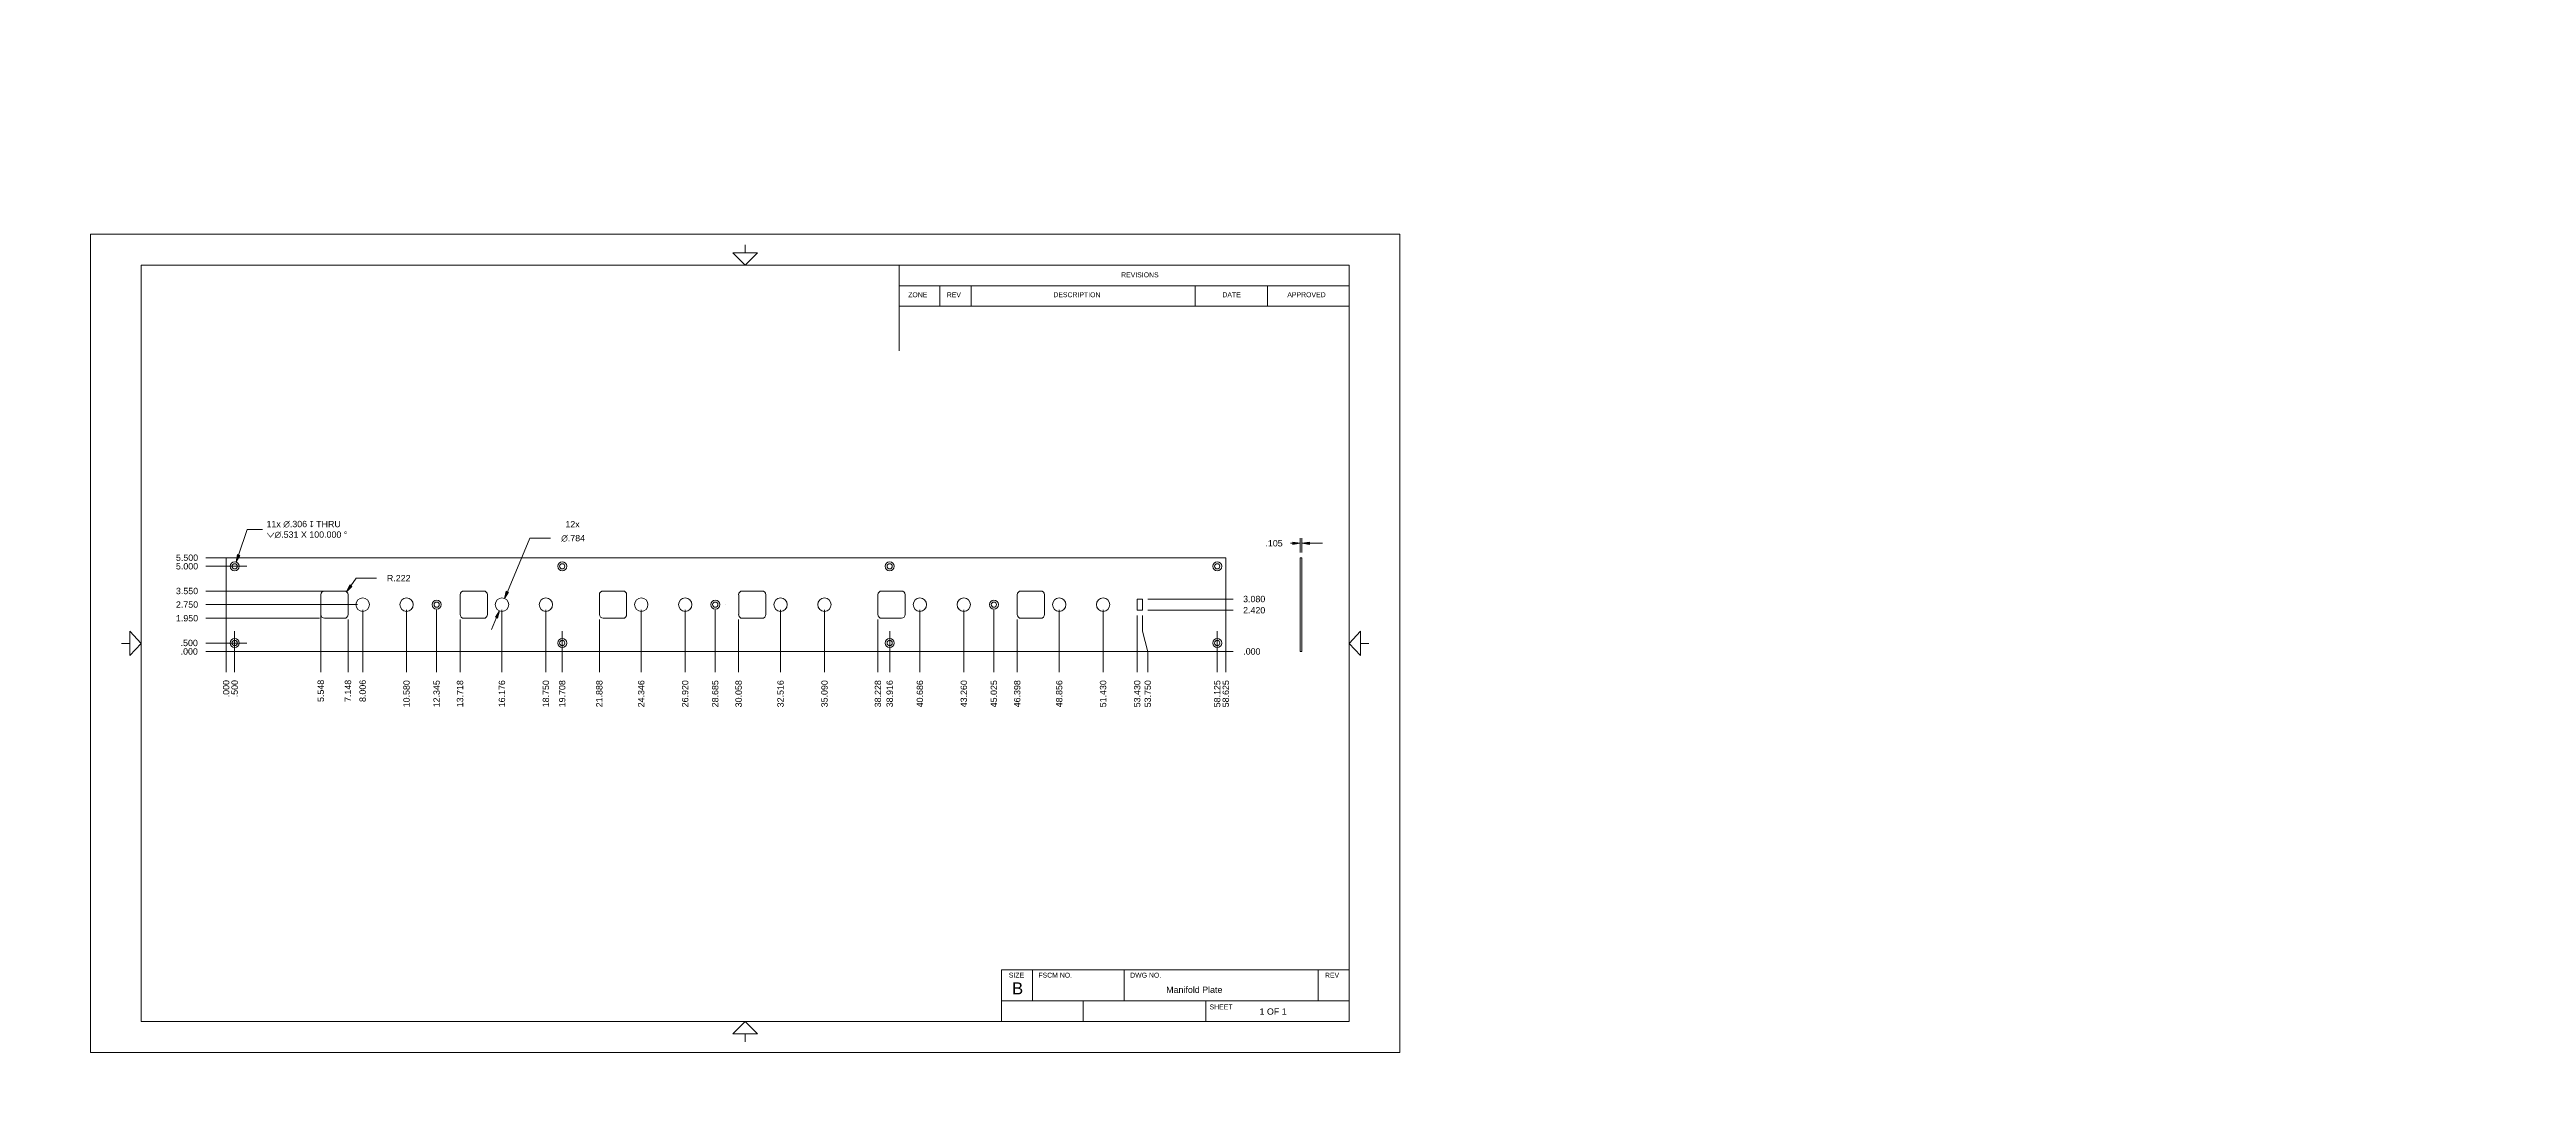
# Model space of a CAD drawing. Header units: inches. Extents: x 0 to 30.3, y 0 to 12.8.
import ezdxf

# ---------------------------------------------------------------- set-up
doc = ezdxf.new("R2010")
doc.units = ezdxf.units.IN
doc.header["$MEASUREMENT"] = 0
for name, color, linetype, lineweight in [('CONTINUOUS', 7, 'Continuous', 0), ('DIMENSIONS', 7, 'Continuous', 0), ('VISIBLE', 7, 'Continuous', 0)]:
    doc.layers.add(name, color=color, linetype=linetype, lineweight=lineweight)
doc.dimstyles.get("Standard").update_dxf_attribs({"dimtxt": 0.18, "dimasz": 0.18, "dimexe": 0.18, "dimexo": 0.0625, "dimgap": 0.09, "dimtad": 0, "dimtih": 1, "dimtoh": 1, "dimdec": 4, "dimzin": 0, "dimdsep": 46, "dimtxsty": 'Standard', "dimcen": 0.09, "dimadec": 0, "dimazin": 0, "dimtfac": 1, "dimtdec": 4, "dimtofl": 0, "dimtmove": 0, "dimatfit": 3, "dimfxl": 1, "dimtolj": 1, "dimtzin": 0, "dimarcsym": 0})

msp = doc.modelspace()

# ---------------------------------------------------------------- texts
at = {"layer": 'CONTINUOUS'}
for s, insert, char_height, attachment_point in [('{\\fArial|b0|i0|c0|p0;\\C7;11x }{\\fAlibre Symbols|b0|i0|c0|p0;\\C7;n}{\\fArial|b0|i0|c0|p0;\\C7;.306 }{\\fAlibre Symbols|b0|i0|c0|p0;\\C7;x}{\\fArial|b0|i0|c0|p0;\\C7; THRU}{\\fArial|b0|i0|c0|p0;\\C7;\\P}{\\fAlibre Symbols|b0|i0|c0|p0;\\C7;wn}{\\fArial|b0|i0|c0|p0;\\C7;.531 X 100.000 °}{\\fArial|b0|i0|c0|p0;\\C7;}', (2.6511, 6.8906), 0.0775537, 4), ('{\\fArial|b0|i0|c0|p0;\\C7;12x}{\\fArial|b0|i0|c0|p0;\\C7;}', (6.3028, 6.9938), 0.077554, 1)]:
    msp.add_mtext(s, dxfattribs=dict(at, insert=insert, char_height=char_height, attachment_point=attachment_point))

# ---------------------------------------------------------------- blocks, each defined once
blk = doc.blocks.new('D1')
at = {"layer": 'DIMENSIONS'}
for p, q in [((2.158, 5.337), (2.158, 5.648)), ((2.158, 5.648), (2.158, 5.398)), ((2.158, 5.398), (2.158, 5.148))]:
    blk.add_line(p, q, dxfattribs=at)
at = {"layer": 'DIMENSIONS', "char_height": 0.07755, "attachment_point": 5, "rotation": 90}
for s, insert in [('{\\fArial|b0|i0|c0|p0;.000}{\\fArial|b0|i0|c0|p0;}', (2.158, 4.946)), ('{\\fArial|b0|i0|c0|p0;}', (2.158, 5.085)), ('{\\fArial|b0|i0|c0|p0;}', (2.158, 4.946)), ('{\\fArial|b0|i0|c0|p0;}', (2.158, 4.946)), ('{\\fArial|b0|i0|c0|p0;}', (2.158, 4.807))]:
    blk.add_mtext(s, dxfattribs=dict(at, insert=insert))
blk = doc.blocks.new('D2')
at = {"layer": 'DIMENSIONS'}
for p, q in [((2.262, 5.441), (2.262, 5.648)), ((2.262, 5.648), (2.262, 5.398)), ((2.262, 5.398), (2.262, 5.148))]:
    blk.add_line(p, q, dxfattribs=at)
at = {"layer": 'DIMENSIONS', "char_height": 0.07755, "attachment_point": 5, "rotation": 90}
for s, insert in [('{\\fArial|b0|i0|c0|p0;.500}{\\fArial|b0|i0|c0|p0;}', (2.262, 4.946)), ('{\\fArial|b0|i0|c0|p0;}', (2.262, 5.085)), ('{\\fArial|b0|i0|c0|p0;}', (2.262, 4.946)), ('{\\fArial|b0|i0|c0|p0;}', (2.262, 4.946)), ('{\\fArial|b0|i0|c0|p0;}', (2.262, 4.807))]:
    blk.add_mtext(s, dxfattribs=dict(at, insert=insert))
blk = doc.blocks.new('D3')
at = {"layer": 'DIMENSIONS'}
for p, q in [((3.314, 6.031), (3.314, 5.648)), ((3.314, 5.648), (3.314, 5.398)), ((3.314, 5.398), (3.314, 5.148))]:
    blk.add_line(p, q, dxfattribs=at)
at = {"layer": 'DIMENSIONS', "char_height": 0.07755, "attachment_point": 5, "rotation": 90}
for s, insert in [('{\\fArial|b0|i0|c0|p0;5.548}{\\fArial|b0|i0|c0|p0;}', (3.314, 4.919)), ('{\\fArial|b0|i0|c0|p0;}', (3.314, 5.085)), ('{\\fArial|b0|i0|c0|p0;}', (3.314, 4.919)), ('{\\fArial|b0|i0|c0|p0;}', (3.314, 4.919)), ('{\\fArial|b0|i0|c0|p0;}', (3.314, 4.752))]:
    blk.add_mtext(s, dxfattribs=dict(at, insert=insert))
blk = doc.blocks.new('D4')
at = {"layer": 'DIMENSIONS'}
for p, q in [((3.647, 5.79), (3.647, 5.648)), ((3.647, 5.648), (3.647, 5.398)), ((3.647, 5.398), (3.647, 5.148))]:
    blk.add_line(p, q, dxfattribs=at)
at = {"layer": 'DIMENSIONS', "char_height": 0.07755, "attachment_point": 5, "rotation": 90}
for s, insert in [('{\\fArial|b0|i0|c0|p0;7.148}{\\fArial|b0|i0|c0|p0;}', (3.647, 4.919)), ('{\\fArial|b0|i0|c0|p0;}', (3.647, 5.085)), ('{\\fArial|b0|i0|c0|p0;}', (3.647, 4.919)), ('{\\fArial|b0|i0|c0|p0;}', (3.647, 4.919)), ('{\\fArial|b0|i0|c0|p0;}', (3.647, 4.752))]:
    blk.add_mtext(s, dxfattribs=dict(at, insert=insert))
blk = doc.blocks.new('D5')
at = {"layer": 'DIMENSIONS'}
for p, q in [((3.826, 5.91), (3.826, 5.648)), ((3.826, 5.648), (3.826, 5.398)), ((3.826, 5.398), (3.826, 5.148))]:
    blk.add_line(p, q, dxfattribs=at)
at = {"layer": 'DIMENSIONS', "char_height": 0.07755, "attachment_point": 5, "rotation": 90}
for s, insert in [('{\\fArial|b0|i0|c0|p0;8.006}{\\fArial|b0|i0|c0|p0;}', (3.826, 4.919)), ('{\\fArial|b0|i0|c0|p0;}', (3.826, 5.085)), ('{\\fArial|b0|i0|c0|p0;}', (3.826, 4.919)), ('{\\fArial|b0|i0|c0|p0;}', (3.826, 4.919)), ('{\\fArial|b0|i0|c0|p0;}', (3.826, 4.752))]:
    blk.add_mtext(s, dxfattribs=dict(at, insert=insert))
blk = doc.blocks.new('D6')
at = {"layer": 'DIMENSIONS'}
for p, q in [((4.362, 5.91), (4.362, 5.648)), ((4.362, 5.648), (4.362, 5.398)), ((4.362, 5.398), (4.362, 5.148))]:
    blk.add_line(p, q, dxfattribs=at)
at = {"layer": 'DIMENSIONS', "char_height": 0.07755, "attachment_point": 5, "rotation": 90}
for s, insert in [('{\\fArial|b0|i0|c0|p0;10.580}{\\fArial|b0|i0|c0|p0;}', (4.362, 4.884)), ('{\\fArial|b0|i0|c0|p0;}', (4.362, 5.085)), ('{\\fArial|b0|i0|c0|p0;}', (4.362, 4.884)), ('{\\fArial|b0|i0|c0|p0;}', (4.362, 4.884)), ('{\\fArial|b0|i0|c0|p0;}', (4.362, 4.682))]:
    blk.add_mtext(s, dxfattribs=dict(at, insert=insert))
blk = doc.blocks.new('D7')
at = {"layer": 'DIMENSIONS'}
for p, q in [((4.73, 5.91), (4.73, 5.648)), ((4.73, 5.648), (4.73, 5.398)), ((4.73, 5.398), (4.73, 5.148))]:
    blk.add_line(p, q, dxfattribs=at)
at = {"layer": 'DIMENSIONS', "char_height": 0.07755, "attachment_point": 5, "rotation": 90}
for s, insert in [('{\\fArial|b0|i0|c0|p0;12.345}{\\fArial|b0|i0|c0|p0;}', (4.73, 4.884)), ('{\\fArial|b0|i0|c0|p0;}', (4.73, 5.085)), ('{\\fArial|b0|i0|c0|p0;}', (4.73, 4.884)), ('{\\fArial|b0|i0|c0|p0;}', (4.73, 4.884)), ('{\\fArial|b0|i0|c0|p0;}', (4.73, 4.682))]:
    blk.add_mtext(s, dxfattribs=dict(at, insert=insert))
blk = doc.blocks.new('D8')
at = {"layer": 'DIMENSIONS'}
for p, q in [((5.016, 5.79), (5.016, 5.648)), ((5.016, 5.648), (5.016, 5.398)), ((5.016, 5.398), (5.016, 5.148))]:
    blk.add_line(p, q, dxfattribs=at)
at = {"layer": 'DIMENSIONS', "char_height": 0.07755, "attachment_point": 5, "rotation": 90}
for s, insert in [('{\\fArial|b0|i0|c0|p0;13.718}{\\fArial|b0|i0|c0|p0;}', (5.016, 4.884)), ('{\\fArial|b0|i0|c0|p0;}', (5.016, 5.085)), ('{\\fArial|b0|i0|c0|p0;}', (5.016, 4.884)), ('{\\fArial|b0|i0|c0|p0;}', (5.016, 4.884)), ('{\\fArial|b0|i0|c0|p0;}', (5.016, 4.682))]:
    blk.add_mtext(s, dxfattribs=dict(at, insert=insert))
blk = doc.blocks.new('D9')
at = {"layer": 'DIMENSIONS'}
for p, q in [((5.528, 5.91), (5.528, 5.648)), ((5.528, 5.648), (5.528, 5.398)), ((5.528, 5.398), (5.528, 5.148))]:
    blk.add_line(p, q, dxfattribs=at)
at = {"layer": 'DIMENSIONS', "char_height": 0.07755, "attachment_point": 5, "rotation": 90}
for s, insert in [('{\\fArial|b0|i0|c0|p0;16.176}{\\fArial|b0|i0|c0|p0;}', (5.528, 4.884)), ('{\\fArial|b0|i0|c0|p0;}', (5.528, 5.085)), ('{\\fArial|b0|i0|c0|p0;}', (5.528, 4.884)), ('{\\fArial|b0|i0|c0|p0;}', (5.528, 4.884)), ('{\\fArial|b0|i0|c0|p0;}', (5.528, 4.682))]:
    blk.add_mtext(s, dxfattribs=dict(at, insert=insert))
blk = doc.blocks.new('D10')
at = {"layer": 'DIMENSIONS'}
for p, q in [((6.065, 5.91), (6.065, 5.648)), ((6.065, 5.648), (6.065, 5.398)), ((6.065, 5.398), (6.065, 5.148))]:
    blk.add_line(p, q, dxfattribs=at)
at = {"layer": 'DIMENSIONS', "char_height": 0.07755, "attachment_point": 5, "rotation": 90}
for s, insert in [('{\\fArial|b0|i0|c0|p0;18.750}{\\fArial|b0|i0|c0|p0;}', (6.065, 4.884)), ('{\\fArial|b0|i0|c0|p0;}', (6.065, 5.085)), ('{\\fArial|b0|i0|c0|p0;}', (6.065, 4.884)), ('{\\fArial|b0|i0|c0|p0;}', (6.065, 4.884)), ('{\\fArial|b0|i0|c0|p0;}', (6.065, 4.682))]:
    blk.add_mtext(s, dxfattribs=dict(at, insert=insert))
blk = doc.blocks.new('D11')
at = {"layer": 'DIMENSIONS'}
for p, q in [((6.264, 5.441), (6.264, 5.648)), ((6.264, 5.648), (6.264, 5.398)), ((6.264, 5.398), (6.264, 5.148))]:
    blk.add_line(p, q, dxfattribs=at)
at = {"layer": 'DIMENSIONS', "char_height": 0.07755, "attachment_point": 5, "rotation": 90}
for s, insert in [('{\\fArial|b0|i0|c0|p0;19.708}{\\fArial|b0|i0|c0|p0;}', (6.264, 4.884)), ('{\\fArial|b0|i0|c0|p0;}', (6.264, 5.085)), ('{\\fArial|b0|i0|c0|p0;}', (6.264, 4.884)), ('{\\fArial|b0|i0|c0|p0;}', (6.264, 4.884)), ('{\\fArial|b0|i0|c0|p0;}', (6.264, 4.682))]:
    blk.add_mtext(s, dxfattribs=dict(at, insert=insert))
blk = doc.blocks.new('D12')
at = {"layer": 'DIMENSIONS'}
for p, q in [((6.718, 5.79), (6.718, 5.648)), ((6.718, 5.648), (6.718, 5.398)), ((6.718, 5.398), (6.718, 5.148))]:
    blk.add_line(p, q, dxfattribs=at)
at = {"layer": 'DIMENSIONS', "char_height": 0.07755, "attachment_point": 5, "rotation": 90}
for s, insert in [('{\\fArial|b0|i0|c0|p0;21.888}{\\fArial|b0|i0|c0|p0;}', (6.718, 4.884)), ('{\\fArial|b0|i0|c0|p0;}', (6.718, 5.085)), ('{\\fArial|b0|i0|c0|p0;}', (6.718, 4.884)), ('{\\fArial|b0|i0|c0|p0;}', (6.718, 4.884)), ('{\\fArial|b0|i0|c0|p0;}', (6.718, 4.682))]:
    blk.add_mtext(s, dxfattribs=dict(at, insert=insert))
blk = doc.blocks.new('D13')
at = {"layer": 'DIMENSIONS'}
for p, q in [((7.23, 5.91), (7.23, 5.648)), ((7.23, 5.648), (7.23, 5.398)), ((7.23, 5.398), (7.23, 5.148))]:
    blk.add_line(p, q, dxfattribs=at)
at = {"layer": 'DIMENSIONS', "char_height": 0.07755, "attachment_point": 5, "rotation": 90}
for s, insert in [('{\\fArial|b0|i0|c0|p0;24.346}{\\fArial|b0|i0|c0|p0;}', (7.23, 4.884)), ('{\\fArial|b0|i0|c0|p0;}', (7.23, 5.085)), ('{\\fArial|b0|i0|c0|p0;}', (7.23, 4.884)), ('{\\fArial|b0|i0|c0|p0;}', (7.23, 4.884)), ('{\\fArial|b0|i0|c0|p0;}', (7.23, 4.682))]:
    blk.add_mtext(s, dxfattribs=dict(at, insert=insert))
blk = doc.blocks.new('D14')
at = {"layer": 'DIMENSIONS'}
for p, q in [((7.767, 5.91), (7.767, 5.648)), ((7.767, 5.648), (7.767, 5.398)), ((7.767, 5.398), (7.767, 5.148))]:
    blk.add_line(p, q, dxfattribs=at)
at = {"layer": 'DIMENSIONS', "char_height": 0.07755, "attachment_point": 5, "rotation": 90}
for s, insert in [('{\\fArial|b0|i0|c0|p0;26.920}{\\fArial|b0|i0|c0|p0;}', (7.767, 4.884)), ('{\\fArial|b0|i0|c0|p0;}', (7.767, 5.085)), ('{\\fArial|b0|i0|c0|p0;}', (7.767, 4.884)), ('{\\fArial|b0|i0|c0|p0;}', (7.767, 4.884)), ('{\\fArial|b0|i0|c0|p0;}', (7.767, 4.682))]:
    blk.add_mtext(s, dxfattribs=dict(at, insert=insert))
blk = doc.blocks.new('D15')
at = {"layer": 'DIMENSIONS'}
for p, q in [((8.134, 5.91), (8.134, 5.648)), ((8.134, 5.648), (8.134, 5.398)), ((8.134, 5.398), (8.134, 5.148))]:
    blk.add_line(p, q, dxfattribs=at)
at = {"layer": 'DIMENSIONS', "char_height": 0.07755, "attachment_point": 5, "rotation": 90}
for s, insert in [('{\\fArial|b0|i0|c0|p0;28.685}{\\fArial|b0|i0|c0|p0;}', (8.134, 4.884)), ('{\\fArial|b0|i0|c0|p0;}', (8.134, 5.085)), ('{\\fArial|b0|i0|c0|p0;}', (8.134, 4.884)), ('{\\fArial|b0|i0|c0|p0;}', (8.134, 4.884)), ('{\\fArial|b0|i0|c0|p0;}', (8.134, 4.682))]:
    blk.add_mtext(s, dxfattribs=dict(at, insert=insert))
blk = doc.blocks.new('D16')
at = {"layer": 'DIMENSIONS'}
for p, q in [((8.42, 5.79), (8.42, 5.648)), ((8.42, 5.648), (8.42, 5.398)), ((8.42, 5.398), (8.42, 5.148))]:
    blk.add_line(p, q, dxfattribs=at)
at = {"layer": 'DIMENSIONS', "char_height": 0.07755, "attachment_point": 5, "rotation": 90}
for s, insert in [('{\\fArial|b0|i0|c0|p0;30.058}{\\fArial|b0|i0|c0|p0;}', (8.42, 4.884)), ('{\\fArial|b0|i0|c0|p0;}', (8.42, 5.085)), ('{\\fArial|b0|i0|c0|p0;}', (8.42, 4.884)), ('{\\fArial|b0|i0|c0|p0;}', (8.42, 4.884)), ('{\\fArial|b0|i0|c0|p0;}', (8.42, 4.682))]:
    blk.add_mtext(s, dxfattribs=dict(at, insert=insert))
blk = doc.blocks.new('D17')
at = {"layer": 'DIMENSIONS'}
for p, q in [((8.932, 5.91), (8.932, 5.648)), ((8.932, 5.648), (8.932, 5.398)), ((8.932, 5.398), (8.932, 5.148))]:
    blk.add_line(p, q, dxfattribs=at)
at = {"layer": 'DIMENSIONS', "char_height": 0.07755, "attachment_point": 5, "rotation": 90}
for s, insert in [('{\\fArial|b0|i0|c0|p0;32.516}{\\fArial|b0|i0|c0|p0;}', (8.932, 4.884)), ('{\\fArial|b0|i0|c0|p0;}', (8.932, 5.085)), ('{\\fArial|b0|i0|c0|p0;}', (8.932, 4.884)), ('{\\fArial|b0|i0|c0|p0;}', (8.932, 4.884)), ('{\\fArial|b0|i0|c0|p0;}', (8.932, 4.682))]:
    blk.add_mtext(s, dxfattribs=dict(at, insert=insert))
blk = doc.blocks.new('D18')
at = {"layer": 'DIMENSIONS'}
for p, q in [((9.469, 5.91), (9.469, 5.648)), ((9.469, 5.648), (9.469, 5.398)), ((9.469, 5.398), (9.469, 5.148))]:
    blk.add_line(p, q, dxfattribs=at)
at = {"layer": 'DIMENSIONS', "char_height": 0.07755, "attachment_point": 5, "rotation": 90}
for s, insert in [('{\\fArial|b0|i0|c0|p0;35.090}{\\fArial|b0|i0|c0|p0;}', (9.469, 4.884)), ('{\\fArial|b0|i0|c0|p0;}', (9.469, 5.085)), ('{\\fArial|b0|i0|c0|p0;}', (9.469, 4.884)), ('{\\fArial|b0|i0|c0|p0;}', (9.469, 4.884)), ('{\\fArial|b0|i0|c0|p0;}', (9.469, 4.682))]:
    blk.add_mtext(s, dxfattribs=dict(at, insert=insert))
blk = doc.blocks.new('D19')
at = {"layer": 'DIMENSIONS'}
for p, q in [((10.122, 5.79), (10.122, 5.648)), ((10.122, 5.648), (10.122, 5.398)), ((10.122, 5.398), (10.122, 5.148))]:
    blk.add_line(p, q, dxfattribs=at)
at = {"layer": 'DIMENSIONS', "char_height": 0.07755, "attachment_point": 5, "rotation": 90}
for s, insert in [('{\\fArial|b0|i0|c0|p0;38.228}{\\fArial|b0|i0|c0|p0;}', (10.122, 4.884)), ('{\\fArial|b0|i0|c0|p0;}', (10.122, 5.085)), ('{\\fArial|b0|i0|c0|p0;}', (10.122, 4.884)), ('{\\fArial|b0|i0|c0|p0;}', (10.122, 4.884)), ('{\\fArial|b0|i0|c0|p0;}', (10.122, 4.682))]:
    blk.add_mtext(s, dxfattribs=dict(at, insert=insert))
blk = doc.blocks.new('D20')
at = {"layer": 'DIMENSIONS'}
for p, q in [((10.266, 5.441), (10.266, 5.648)), ((10.266, 5.648), (10.266, 5.398)), ((10.266, 5.398), (10.266, 5.148))]:
    blk.add_line(p, q, dxfattribs=at)
at = {"layer": 'DIMENSIONS', "char_height": 0.07755, "attachment_point": 5, "rotation": 90}
for s, insert in [('{\\fArial|b0|i0|c0|p0;38.916}{\\fArial|b0|i0|c0|p0;}', (10.266, 4.884)), ('{\\fArial|b0|i0|c0|p0;}', (10.266, 5.085)), ('{\\fArial|b0|i0|c0|p0;}', (10.266, 4.884)), ('{\\fArial|b0|i0|c0|p0;}', (10.266, 4.884)), ('{\\fArial|b0|i0|c0|p0;}', (10.266, 4.682))]:
    blk.add_mtext(s, dxfattribs=dict(at, insert=insert))
blk = doc.blocks.new('D21')
at = {"layer": 'DIMENSIONS'}
for p, q in [((10.635, 5.91), (10.635, 5.648)), ((10.635, 5.648), (10.635, 5.398)), ((10.635, 5.398), (10.635, 5.148))]:
    blk.add_line(p, q, dxfattribs=at)
at = {"layer": 'DIMENSIONS', "char_height": 0.07755, "attachment_point": 5, "rotation": 90}
for s, insert in [('{\\fArial|b0|i0|c0|p0;40.686}{\\fArial|b0|i0|c0|p0;}', (10.635, 4.884)), ('{\\fArial|b0|i0|c0|p0;}', (10.635, 5.085)), ('{\\fArial|b0|i0|c0|p0;}', (10.635, 4.884)), ('{\\fArial|b0|i0|c0|p0;}', (10.635, 4.884)), ('{\\fArial|b0|i0|c0|p0;}', (10.635, 4.682))]:
    blk.add_mtext(s, dxfattribs=dict(at, insert=insert))
blk = doc.blocks.new('D22')
at = {"layer": 'DIMENSIONS'}
for p, q in [((11.171, 5.91), (11.171, 5.648)), ((11.171, 5.648), (11.171, 5.398)), ((11.171, 5.398), (11.171, 5.148))]:
    blk.add_line(p, q, dxfattribs=at)
at = {"layer": 'DIMENSIONS', "char_height": 0.07755, "attachment_point": 5, "rotation": 90}
for s, insert in [('{\\fArial|b0|i0|c0|p0;43.260}{\\fArial|b0|i0|c0|p0;}', (11.171, 4.884)), ('{\\fArial|b0|i0|c0|p0;}', (11.171, 5.085)), ('{\\fArial|b0|i0|c0|p0;}', (11.171, 4.884)), ('{\\fArial|b0|i0|c0|p0;}', (11.171, 4.884)), ('{\\fArial|b0|i0|c0|p0;}', (11.171, 4.682))]:
    blk.add_mtext(s, dxfattribs=dict(at, insert=insert))
blk = doc.blocks.new('D23')
at = {"layer": 'DIMENSIONS'}
for p, q in [((11.538, 5.91), (11.538, 5.648)), ((11.538, 5.648), (11.538, 5.398)), ((11.538, 5.398), (11.538, 5.148))]:
    blk.add_line(p, q, dxfattribs=at)
at = {"layer": 'DIMENSIONS', "char_height": 0.07755, "attachment_point": 5, "rotation": 90}
for s, insert in [('{\\fArial|b0|i0|c0|p0;45.025}{\\fArial|b0|i0|c0|p0;}', (11.538, 4.884)), ('{\\fArial|b0|i0|c0|p0;}', (11.538, 5.085)), ('{\\fArial|b0|i0|c0|p0;}', (11.538, 4.884)), ('{\\fArial|b0|i0|c0|p0;}', (11.538, 4.884)), ('{\\fArial|b0|i0|c0|p0;}', (11.538, 4.682))]:
    blk.add_mtext(s, dxfattribs=dict(at, insert=insert))
blk = doc.blocks.new('D24')
at = {"layer": 'DIMENSIONS'}
for p, q in [((11.824, 5.79), (11.824, 5.648)), ((11.824, 5.648), (11.824, 5.398)), ((11.824, 5.398), (11.824, 5.148))]:
    blk.add_line(p, q, dxfattribs=at)
at = {"layer": 'DIMENSIONS', "char_height": 0.07755, "attachment_point": 5, "rotation": 90}
for s, insert in [('{\\fArial|b0|i0|c0|p0;46.398}{\\fArial|b0|i0|c0|p0;}', (11.824, 4.884)), ('{\\fArial|b0|i0|c0|p0;}', (11.824, 5.085)), ('{\\fArial|b0|i0|c0|p0;}', (11.824, 4.884)), ('{\\fArial|b0|i0|c0|p0;}', (11.824, 4.884)), ('{\\fArial|b0|i0|c0|p0;}', (11.824, 4.682))]:
    blk.add_mtext(s, dxfattribs=dict(at, insert=insert))
blk = doc.blocks.new('D25')
at = {"layer": 'DIMENSIONS'}
for p, q in [((12.337, 5.91), (12.337, 5.648)), ((12.337, 5.648), (12.337, 5.398)), ((12.337, 5.398), (12.337, 5.148))]:
    blk.add_line(p, q, dxfattribs=at)
at = {"layer": 'DIMENSIONS', "char_height": 0.07755, "attachment_point": 5, "rotation": 90}
for s, insert in [('{\\fArial|b0|i0|c0|p0;48.856}{\\fArial|b0|i0|c0|p0;}', (12.337, 4.884)), ('{\\fArial|b0|i0|c0|p0;}', (12.337, 5.085)), ('{\\fArial|b0|i0|c0|p0;}', (12.337, 4.884)), ('{\\fArial|b0|i0|c0|p0;}', (12.337, 4.884)), ('{\\fArial|b0|i0|c0|p0;}', (12.337, 4.682))]:
    blk.add_mtext(s, dxfattribs=dict(at, insert=insert))
blk = doc.blocks.new('D26')
at = {"layer": 'DIMENSIONS'}
for p, q in [((12.873, 5.91), (12.873, 5.648)), ((12.873, 5.648), (12.873, 5.398)), ((12.873, 5.398), (12.873, 5.148))]:
    blk.add_line(p, q, dxfattribs=at)
at = {"layer": 'DIMENSIONS', "char_height": 0.07755, "attachment_point": 5, "rotation": 90}
for s, insert in [('{\\fArial|b0|i0|c0|p0;51.430}{\\fArial|b0|i0|c0|p0;}', (12.873, 4.884)), ('{\\fArial|b0|i0|c0|p0;}', (12.873, 5.085)), ('{\\fArial|b0|i0|c0|p0;}', (12.873, 4.884)), ('{\\fArial|b0|i0|c0|p0;}', (12.873, 4.884)), ('{\\fArial|b0|i0|c0|p0;}', (12.873, 4.682))]:
    blk.add_mtext(s, dxfattribs=dict(at, insert=insert))
blk = doc.blocks.new('D27')
at = {"layer": 'DIMENSIONS'}
for p, q in [((13.29, 5.841), (13.29, 5.648)), ((13.29, 5.648), (13.29, 5.398)), ((13.29, 5.398), (13.29, 5.148))]:
    blk.add_line(p, q, dxfattribs=at)
at = {"layer": 'DIMENSIONS', "char_height": 0.07755, "attachment_point": 5, "rotation": 90}
for s, insert in [('{\\fArial|b0|i0|c0|p0;53.430}{\\fArial|b0|i0|c0|p0;}', (13.29, 4.884)), ('{\\fArial|b0|i0|c0|p0;}', (13.29, 5.085)), ('{\\fArial|b0|i0|c0|p0;}', (13.29, 4.884)), ('{\\fArial|b0|i0|c0|p0;}', (13.29, 4.884)), ('{\\fArial|b0|i0|c0|p0;}', (13.29, 4.682))]:
    blk.add_mtext(s, dxfattribs=dict(at, insert=insert))
blk = doc.blocks.new('D28')
at = {"layer": 'DIMENSIONS'}
for p, q in [((13.356, 5.841), (13.356, 5.648)), ((13.356, 5.648), (13.419, 5.398)), ((13.419, 5.398), (13.419, 5.148))]:
    blk.add_line(p, q, dxfattribs=at)
at = {"layer": 'DIMENSIONS', "char_height": 0.07755, "attachment_point": 5, "rotation": 90}
for s, insert in [('{\\fArial|b0|i0|c0|p0;53.750}{\\fArial|b0|i0|c0|p0;}', (13.419, 4.884)), ('{\\fArial|b0|i0|c0|p0;}', (13.419, 5.085)), ('{\\fArial|b0|i0|c0|p0;}', (13.419, 4.884)), ('{\\fArial|b0|i0|c0|p0;}', (13.419, 4.884)), ('{\\fArial|b0|i0|c0|p0;}', (13.419, 4.682))]:
    blk.add_mtext(s, dxfattribs=dict(at, insert=insert))
blk = doc.blocks.new('D29')
at = {"layer": 'DIMENSIONS'}
for p, q in [((14.268, 5.441), (14.268, 5.648)), ((14.268, 5.648), (14.268, 5.398)), ((14.268, 5.398), (14.268, 5.148))]:
    blk.add_line(p, q, dxfattribs=at)
at = {"layer": 'DIMENSIONS', "char_height": 0.07755, "attachment_point": 5, "rotation": 90}
for s, insert in [('{\\fArial|b0|i0|c0|p0;58.125}{\\fArial|b0|i0|c0|p0;}', (14.268, 4.884)), ('{\\fArial|b0|i0|c0|p0;}', (14.268, 5.085)), ('{\\fArial|b0|i0|c0|p0;}', (14.268, 4.884)), ('{\\fArial|b0|i0|c0|p0;}', (14.268, 4.884)), ('{\\fArial|b0|i0|c0|p0;}', (14.268, 4.682))]:
    blk.add_mtext(s, dxfattribs=dict(at, insert=insert))
blk = doc.blocks.new('D30')
at = {"layer": 'DIMENSIONS'}
for p, q in [((14.372, 5.337), (14.372, 5.648)), ((14.372, 5.648), (14.372, 5.398)), ((14.372, 5.398), (14.372, 5.148))]:
    blk.add_line(p, q, dxfattribs=at)
at = {"layer": 'DIMENSIONS', "char_height": 0.07755, "attachment_point": 5, "rotation": 90}
for s, insert in [('{\\fArial|b0|i0|c0|p0;58.625}{\\fArial|b0|i0|c0|p0;}', (14.372, 4.884)), ('{\\fArial|b0|i0|c0|p0;}', (14.372, 5.085)), ('{\\fArial|b0|i0|c0|p0;}', (14.372, 4.884)), ('{\\fArial|b0|i0|c0|p0;}', (14.372, 4.884)), ('{\\fArial|b0|i0|c0|p0;}', (14.372, 4.682))]:
    blk.add_mtext(s, dxfattribs=dict(at, insert=insert))
blk = doc.blocks.new('D31')
at = {"layer": 'DIMENSIONS'}
for p, q in [((2.159, 5.4), (1.909, 5.4)), ((2.096, 5.4), (2.409, 5.4)), ((2.409, 5.4), (2.159, 5.4))]:
    blk.add_line(p, q, dxfattribs=at)
at = {"layer": 'DIMENSIONS', "char_height": 0.07755, "attachment_point": 5}
for s, insert in [('{\\fArial|b0|i0|c0|p0;}', (1.568, 5.4)), ('{\\fArial|b0|i0|c0|p0;.000}{\\fArial|b0|i0|c0|p0;}', (1.707, 5.4)), ('{\\fArial|b0|i0|c0|p0;}', (1.707, 5.4)), ('{\\fArial|b0|i0|c0|p0;}', (1.707, 5.4)), ('{\\fArial|b0|i0|c0|p0;}', (1.846, 5.4))]:
    blk.add_mtext(s, dxfattribs=dict(at, insert=insert))
blk = doc.blocks.new('D32')
at = {"layer": 'DIMENSIONS'}
for p, q in [((2.159, 5.504), (1.909, 5.504)), ((2.409, 5.504), (2.159, 5.504)), ((2.2, 5.504), (2.409, 5.504))]:
    blk.add_line(p, q, dxfattribs=at)
at = {"layer": 'DIMENSIONS', "char_height": 0.07755, "attachment_point": 5}
for s, insert in [('{\\fArial|b0|i0|c0|p0;}', (1.568, 5.504)), ('{\\fArial|b0|i0|c0|p0;.500}{\\fArial|b0|i0|c0|p0;}', (1.707, 5.504)), ('{\\fArial|b0|i0|c0|p0;}', (1.707, 5.504)), ('{\\fArial|b0|i0|c0|p0;}', (1.707, 5.504)), ('{\\fArial|b0|i0|c0|p0;}', (1.846, 5.504))]:
    blk.add_mtext(s, dxfattribs=dict(at, insert=insert))
blk = doc.blocks.new('D33')
at = {"layer": 'DIMENSIONS'}
for p, q in [((2.159, 5.806), (1.909, 5.806)), ((2.409, 5.806), (2.159, 5.806)), ((3.298, 5.806), (2.409, 5.806))]:
    blk.add_line(p, q, dxfattribs=at)
at = {"layer": 'DIMENSIONS', "char_height": 0.07755, "attachment_point": 5}
for s, insert in [('{\\fArial|b0|i0|c0|p0;}', (1.513, 5.806)), ('{\\fArial|b0|i0|c0|p0;1.950}{\\fArial|b0|i0|c0|p0;}', (1.68, 5.806)), ('{\\fArial|b0|i0|c0|p0;}', (1.68, 5.806)), ('{\\fArial|b0|i0|c0|p0;}', (1.68, 5.806)), ('{\\fArial|b0|i0|c0|p0;}', (1.846, 5.806))]:
    blk.add_mtext(s, dxfattribs=dict(at, insert=insert))
blk = doc.blocks.new('D34')
at = {"layer": 'DIMENSIONS'}
for p, q in [((2.159, 5.973), (1.909, 5.973)), ((2.409, 5.973), (2.159, 5.973)), ((3.764, 5.973), (2.409, 5.973))]:
    blk.add_line(p, q, dxfattribs=at)
at = {"layer": 'DIMENSIONS', "char_height": 0.07755, "attachment_point": 5}
for s, insert in [('{\\fArial|b0|i0|c0|p0;}', (1.513, 5.973)), ('{\\fArial|b0|i0|c0|p0;2.750}{\\fArial|b0|i0|c0|p0;}', (1.68, 5.973)), ('{\\fArial|b0|i0|c0|p0;}', (1.68, 5.973)), ('{\\fArial|b0|i0|c0|p0;}', (1.68, 5.973)), ('{\\fArial|b0|i0|c0|p0;}', (1.846, 5.973))]:
    blk.add_mtext(s, dxfattribs=dict(at, insert=insert))
blk = doc.blocks.new('D35')
at = {"layer": 'DIMENSIONS'}
for p, q in [((2.159, 6.139), (1.909, 6.139)), ((2.409, 6.139), (2.159, 6.139)), ((3.539, 6.139), (2.409, 6.139))]:
    blk.add_line(p, q, dxfattribs=at)
at = {"layer": 'DIMENSIONS', "char_height": 0.07755, "attachment_point": 5}
for s, insert in [('{\\fArial|b0|i0|c0|p0;}', (1.513, 6.139)), ('{\\fArial|b0|i0|c0|p0;3.550}{\\fArial|b0|i0|c0|p0;}', (1.68, 6.139)), ('{\\fArial|b0|i0|c0|p0;}', (1.68, 6.139)), ('{\\fArial|b0|i0|c0|p0;}', (1.68, 6.139)), ('{\\fArial|b0|i0|c0|p0;}', (1.846, 6.139))]:
    blk.add_mtext(s, dxfattribs=dict(at, insert=insert))
blk = doc.blocks.new('D36')
at = {"layer": 'DIMENSIONS'}
for p, q in [((2.159, 6.441), (1.909, 6.441)), ((2.409, 6.441), (2.159, 6.441)), ((2.2, 6.441), (2.409, 6.441))]:
    blk.add_line(p, q, dxfattribs=at)
at = {"layer": 'DIMENSIONS', "char_height": 0.07755, "attachment_point": 5}
for s, insert in [('{\\fArial|b0|i0|c0|p0;}', (1.513, 6.441)), ('{\\fArial|b0|i0|c0|p0;5.000}{\\fArial|b0|i0|c0|p0;}', (1.68, 6.441)), ('{\\fArial|b0|i0|c0|p0;}', (1.68, 6.441)), ('{\\fArial|b0|i0|c0|p0;}', (1.68, 6.441)), ('{\\fArial|b0|i0|c0|p0;}', (1.846, 6.441))]:
    blk.add_mtext(s, dxfattribs=dict(at, insert=insert))
blk = doc.blocks.new('D37')
at = {"layer": 'DIMENSIONS'}
for p, q in [((2.159, 6.546), (1.909, 6.546)), ((2.096, 6.546), (2.409, 6.546)), ((2.409, 6.546), (2.159, 6.546))]:
    blk.add_line(p, q, dxfattribs=at)
at = {"layer": 'DIMENSIONS', "char_height": 0.07755, "attachment_point": 5}
for s, insert in [('{\\fArial|b0|i0|c0|p0;}', (1.513, 6.546)), ('{\\fArial|b0|i0|c0|p0;5.500}{\\fArial|b0|i0|c0|p0;}', (1.68, 6.546)), ('{\\fArial|b0|i0|c0|p0;}', (1.68, 6.546)), ('{\\fArial|b0|i0|c0|p0;}', (1.68, 6.546)), ('{\\fArial|b0|i0|c0|p0;}', (1.846, 6.546))]:
    blk.add_mtext(s, dxfattribs=dict(at, insert=insert))
blk = doc.blocks.new('D38')
at = {"layer": 'DIMENSIONS'}
for p, q in [((14.434, 5.4), (13.962, 5.4)), ((13.962, 5.4), (14.212, 5.4)), ((14.212, 5.4), (14.462, 5.4))]:
    blk.add_line(p, q, dxfattribs=at)
at = {"layer": 'DIMENSIONS', "char_height": 0.07755, "attachment_point": 5}
for s, insert in [('{\\fArial|b0|i0|c0|p0;}', (14.552, 5.4)), ('{\\fArial|b0|i0|c0|p0;.000}{\\fArial|b0|i0|c0|p0;}', (14.691, 5.4)), ('{\\fArial|b0|i0|c0|p0;}', (14.691, 5.4)), ('{\\fArial|b0|i0|c0|p0;}', (14.691, 5.4)), ('{\\fArial|b0|i0|c0|p0;}', (14.83, 5.4))]:
    blk.add_mtext(s, dxfattribs=dict(at, insert=insert))
blk = doc.blocks.new('D39')
at = {"layer": 'DIMENSIONS'}
for p, q in [((13.419, 5.904), (13.962, 5.904)), ((13.962, 5.904), (14.212, 5.904)), ((14.212, 5.904), (14.462, 5.904))]:
    blk.add_line(p, q, dxfattribs=at)
at = {"layer": 'DIMENSIONS', "char_height": 0.07755, "attachment_point": 5}
for s, insert in [('{\\fArial|b0|i0|c0|p0;}', (14.552, 5.904)), ('{\\fArial|b0|i0|c0|p0;2.420}{\\fArial|b0|i0|c0|p0;}', (14.719, 5.904)), ('{\\fArial|b0|i0|c0|p0;}', (14.719, 5.904)), ('{\\fArial|b0|i0|c0|p0;}', (14.719, 5.904)), ('{\\fArial|b0|i0|c0|p0;}', (14.886, 5.904))]:
    blk.add_mtext(s, dxfattribs=dict(at, insert=insert))
blk = doc.blocks.new('D40')
at = {"layer": 'DIMENSIONS'}
for p, q in [((13.419, 6.041), (13.962, 6.041)), ((13.962, 6.041), (14.212, 6.041)), ((14.212, 6.041), (14.462, 6.041))]:
    blk.add_line(p, q, dxfattribs=at)
at = {"layer": 'DIMENSIONS', "char_height": 0.07755, "attachment_point": 5}
for s, insert in [('{\\fArial|b0|i0|c0|p0;3.080}{\\fArial|b0|i0|c0|p0;}', (14.719, 6.041)), ('{\\fArial|b0|i0|c0|p0;}', (14.552, 6.041)), ('{\\fArial|b0|i0|c0|p0;}', (14.719, 6.041)), ('{\\fArial|b0|i0|c0|p0;}', (14.719, 6.041)), ('{\\fArial|b0|i0|c0|p0;}', (14.886, 6.041))]:
    blk.add_mtext(s, dxfattribs=dict(at, insert=insert))
blk = doc.blocks.new('D41')
blk.add_hatch(color=7).paths.add_polyline_path([(3.693, 6.195), (3.628, 6.131), (3.668, 6.213)], flags=0)
at = {"layer": 'DIMENSIONS'}
for p, q in [((3.68, 6.204), (3.746, 6.296)), ((3.996, 6.296), (3.746, 6.296)), ((8.265, 5.973), (8.265, 5.973))]:
    blk.add_line(p, q, dxfattribs=at)
for points in [[(3.628, 6.131), (3.668, 6.213), (3.693, 6.195), (3.628, 6.131)], [(8.265, 5.973), (8.265, 5.973), (8.265, 5.973), (8.265, 5.973), (8.265, 5.973)]]:
    blk.add_lwpolyline(points, dxfattribs=at)
at = {"layer": 'DIMENSIONS', "char_height": 0.07755, "attachment_point": 5}
for s, insert in [('{\\fArial|b0|i0|c0|p0;}', (4.086, 6.296)), ('{\\fArial|b0|i0|c0|p0;R.222}{\\fArial|b0|i0|c0|p0;}', (4.267, 6.296)), ('{\\fArial|b0|i0|c0|p0;}', (4.267, 6.296)), ('{\\fArial|b0|i0|c0|p0;}', (4.267, 6.296)), ('{\\fArial|b0|i0|c0|p0;}', (4.448, 6.296))]:
    blk.add_mtext(s, dxfattribs=dict(at, insert=insert))
blk = doc.blocks.new('D42')
h = blk.add_hatch(color=7)
h.paths.add_polyline_path([(5.609, 6.125), (5.56, 6.048), (5.581, 6.137)], flags=0)
h.paths.add_polyline_path([(5.448, 5.82), (5.497, 5.897), (5.475, 5.809)], flags=0)
at = {"layer": 'DIMENSIONS'}
for p, q in [((5.595, 6.131), (5.87, 6.783)), ((6.12, 6.783), (5.87, 6.783)), ((5.462, 5.814), (5.399, 5.667)), ((8.265, 5.973), (8.265, 5.973))]:
    blk.add_line(p, q, dxfattribs=at)
for points in [[(5.56, 6.048), (5.581, 6.137), (5.609, 6.125), (5.56, 6.048)], [(5.497, 5.897), (5.475, 5.809), (5.448, 5.82), (5.497, 5.897)], [(8.265, 5.973), (8.265, 5.973), (8.265, 5.973), (8.265, 5.973), (8.265, 5.973)]]:
    blk.add_lwpolyline(points, dxfattribs=at)
at = {"layer": 'DIMENSIONS', "char_height": 0.07755, "attachment_point": 5}
for s, insert in [('{\\fArial|b0|i0|c0|p0;}', (6.21, 6.783)), ('{\\fAlibre Symbols|b0|i0|c0|p0;n}{\\fArial|b0|i0|c0|p0;.784}{\\fArial|b0|i0|c0|p0;}', (6.398, 6.783)), ('{\\fArial|b0|i0|c0|p0;}', (6.398, 6.783)), ('{\\fArial|b0|i0|c0|p0;}', (6.398, 6.783)), ('{\\fArial|b0|i0|c0|p0;}', (6.585, 6.783))]:
    blk.add_mtext(s, dxfattribs=dict(at, insert=insert))
blk = doc.blocks.new('D43')
h = blk.add_hatch(color=7)
h.paths.add_polyline_path([(15.393, 6.707), (15.303, 6.722), (15.393, 6.737)], flags=0)
h.paths.add_polyline_path([(15.191, 6.737), (15.281, 6.722), (15.191, 6.707)], flags=0)
at = {"layer": 'DIMENSIONS'}
for p, q in [((15.163, 6.722), (15.163, 6.722)), ((15.191, 6.722), (15.163, 6.722)), ((15.281, 6.608), (15.281, 6.785)), ((15.303, 6.608), (15.303, 6.785)), ((15.393, 6.722), (15.553, 6.722))]:
    blk.add_line(p, q, dxfattribs=at)
for points in [[(15.281, 6.722), (15.191, 6.707), (15.191, 6.737), (15.281, 6.722)], [(15.303, 6.722), (15.393, 6.737), (15.393, 6.707), (15.303, 6.722)]]:
    blk.add_lwpolyline(points, dxfattribs=at)
at = {"layer": 'DIMENSIONS', "char_height": 0.07755, "attachment_point": 5}
for s, insert in [('{\\fArial|b0|i0|c0|p0;}', (14.823, 6.722)), ('{\\fArial|b0|i0|c0|p0;.105}{\\fArial|b0|i0|c0|p0;}', (14.962, 6.722)), ('{\\fArial|b0|i0|c0|p0;}', (14.962, 6.722)), ('{\\fArial|b0|i0|c0|p0;}', (14.962, 6.722)), ('{\\fArial|b0|i0|c0|p0;}', (15.101, 6.722))]:
    blk.add_mtext(s, dxfattribs=dict(at, insert=insert))
blk = doc.blocks.new('BLOCK22')
at = {"layer": 'CONTINUOUS'}
for p, q in [((16.5, 10.5), (0.5, 10.5)), ((0.5, 10.5), (0.5, 0.5)), ((8.5, 10.37), (8.5, 10.27)), ((16.5, 0.5), (16.5, 10.5)), ((15.88, 10.12), (1.12, 10.12)), ((1.12, 10.12), (1.12, 0.88)), ((10.38, 10.12), (10.38, 9.073)), ((15.88, 0.88), (15.88, 10.12)), ((10.38, 9.87), (15.88, 9.87)), ((10.88, 9.62), (10.88, 9.87)), ((11.26, 9.62), (11.26, 9.87)), ((14, 9.62), (14, 9.87)), ((14.88, 9.62), (14.88, 9.87)), ((10.38, 9.62), (15.88, 9.62)), ((0.88, 5.5), (0.98, 5.5)), ((16.12, 5.5), (16.02, 5.5)), ((11.63, 1.51), (15.88, 1.51)), ((11.63, 0.88), (11.63, 1.51)), ((12.01, 1.13), (12.01, 1.51)), ((13.13, 1.13), (13.13, 1.51)), ((15.5, 1.13), (15.5, 1.51)), ((11.63, 1.13), (15.88, 1.13)), ((12.63, 0.88), (12.63, 1.13)), ((14.13, 0.88), (14.13, 1.13)), ((1.12, 0.88), (15.88, 0.88)), ((8.5, 0.63), (8.5, 0.73)), ((0.5, 0.5), (16.5, 0.5))]:
    blk.add_line(p, q, dxfattribs=at)
for points in [[(8.35, 10.27), (8.65, 10.27), (8.5, 10.12), (8.5, 10.12), (8.35, 10.27)], [(0.98, 5.35), (0.98, 5.65), (1.12, 5.5), (1.12, 5.5), (0.98, 5.35)], [(16.02, 5.35), (16.02, 5.65), (15.88, 5.5), (15.88, 5.5), (16.02, 5.35)], [(8.35, 0.73), (8.65, 0.73), (8.5, 0.88), (8.5, 0.88), (8.35, 0.73)]]:
    blk.add_lwpolyline(points, dxfattribs=at)
for s, insert, char_height, attachment_point in [('{\\fArial|b0|i0|c0|p0;\\C7;REVISIONS}{\\fArial|b0|i0|c0|p0;\\C7;}', (13.093, 10.002), 0.06032, 4), ('{\\fArial|b0|i0|c0|p0;\\C7;ZONE}{\\fArial|b0|i0|c0|p0;\\C7;}', (10.492, 9.759), 0.06032, 4), ('{\\fArial|b0|i0|c0|p0;\\C7;REV}{\\fArial|b0|i0|c0|p0;\\C7;}', (10.963, 9.759), 0.06032, 4), ('{\\fArial|b0|i0|c0|p0;\\C7;DESCRIPTION}{\\fArial|b0|i0|c0|p0;\\C7;}', (12.265, 9.759), 0.06032, 4), ('{\\fArial|b0|i0|c0|p0;\\C7;DATE}{\\fArial|b0|i0|c0|p0;\\C7;}', (14.331, 9.759), 0.06032, 4), ('{\\fArial|b0|i0|c0|p0;\\C7;APPROVED}{\\fArial|b0|i0|c0|p0;\\C7;}', (15.124, 9.759), 0.06032, 4), ('{\\fArial|b0|i0|c0|p0;\\C7;SIZE}{\\fArial|b0|i0|c0|p0;\\C7;}', (11.721, 1.445), 0.06032, 4), ('{\\fArial|b0|i0|c0|p0;\\C7;B}{\\fArial|b0|i0|c0|p0;\\C7;}', (11.76, 1.284), 0.14649, 4), ('{\\fArial|b0|i0|c0|p0;\\C7;FSCM NO.}{\\fArial|b0|i0|c0|p0;\\C7;}', (12.082, 1.445), 0.06032, 4), ('{\\fArial|b0|i0|c0|p0;\\C7;DWG NO.}{\\fArial|b0|i0|c0|p0;\\C7;}', (13.204, 1.445), 0.06032, 4), ('{\\fArial|b0|i0|c0|p0;\\C7;Manifold Plate}{\\fArial|b0|i0|c0|p0;\\C7;}', (13.644, 1.267), 0.07755, 4), ('{\\fArial|b0|i0|c0|p0;\\C7;REV}{\\fArial|b0|i0|c0|p0;\\C7;}', (15.584, 1.445), 0.06032, 4), ('{\\fArial|b0|i0|c0|p0;\\C7;SHEET}{\\fArial|b0|i0|c0|p0;\\C7;}', (14.174, 1.057), 0.06032, 4), ('{\\fArial|b0|i0|c0|p0;\\C7;1 OF 1}{\\fArial|b0|i0|c0|p0;\\C7;}', (14.95, 1), 0.07755, 5), ('{\\fArial|b0|i0|c0|p0;\\C7;}', (0.444, 0.59), 0.18096, 4)]:
    blk.add_mtext(s, dxfattribs=dict(at, insert=insert, char_height=char_height, attachment_point=attachment_point))

# ---------------------------------------------------------------- dimensions: what is measured, and where the dimension line sits
at = {"layer": 'DIMENSIONS'}
dim = msp.add_diameter_dim_2p(p1=(5.4824, 5.9051), p2=(5.5741, 6.0403), dimstyle='Standard', override={"dimtxt": 0.098408, "dimtad": 0, "dimdec": 3, "dimzin": 0, "dimse1": 0, "dimse2": 0, "dimsd1": 0, "dimsd2": 0, "dimadec": 3, "dimazin": 0, "dimtol": 0, "dimlim": 0, "dimtp": 0, "dimtm": 0, "dimtdec": 3}, dxfattribs=at)
dim.commit()
dim.dimension.update_dxf_attribs({"geometry": 'D42', "text_midpoint": (14.663, 12.7554)})
dim = msp.add_linear_dim(base=(0, 0), p1=(15.3029, 6.5456), p2=(15.281, 6.5456), angle=180, dimstyle='Standard', override={"dimtxt": 0.098408, "dimtad": 0, "dimdec": 3, "dimzin": 0, "dimse1": 0, "dimse2": 0, "dimsd1": 0, "dimsd2": 0, "dimadec": 3, "dimazin": 0, "dimtol": 0, "dimlim": 0, "dimtp": 0, "dimtm": 0, "dimtdec": 3}, dxfattribs=at)
dim.commit()
dim.dimension.update_dxf_attribs({"geometry": 'D43', "text_midpoint": (30.2646, 12.6948), "text_rotation": 180})
for feature_location, offset, origin, picture, middle, turn in [((2.1582, 6.5456), (7.7863, 5.9727), (2.1582, 5.3997), 'D37', (9.9445, 12.5182), 360), ((2.2624, 6.4414), (7.6822, 5.9727), (2.1582, 5.3997), 'D36', (9.9445, 12.4141), 360), ((3.601, 6.1393), (6.3435, 5.9727), (2.1582, 5.3997), 'D35', (9.9445, 12.112), 360), ((3.8262, 5.9727), (6.1184, 5.9727), (2.1582, 5.3997), 'D34', (9.9445, 11.9453), 360), ((13.3562, 6.0414), (9.628, 5.9727), (14.3718, 5.3997), 'D40', (22.9841, 12.0141), 360), ((13.3562, 5.9039), (9.628, 5.9727), (14.3718, 5.3997), 'D39', (22.9841, 11.8766), 360), ((3.3602, 5.806), (6.5843, 5.9727), (2.1582, 5.3997), 'D33', (9.9445, 11.7786), 360), ((2.2624, 5.5039), (7.7099, 5.9727), (2.1582, 5.3997), 'D32', (9.9723, 11.4766), 360), ((2.1582198456, 5.3997380214), (7.8141064506, 5.9726546881), (2.1582198456, 5.3997380214), 'D31', (9.9723262962, 11.3723927095), 360), ((14.3717615123, 5.3997380214), (8.5845918255, 5.9726546881), (14.3717615123, 5.3997380214), 'D38', (22.9563533377, 11.3723927095), 360), ((2.1582198456, 5.3997380214), (8.2649906789, 5.5192250379), (2.1582198456, 5.3997380214), 'D1', (10.4232105245, 10.9189630594), 90), ((2.2624, 5.5039), (8.265, 5.4151), (2.1582, 5.3997), 'D2', (10.5274, 10.919), 90), ((3.3139, 6.0931), (8.265, 4.7981), (2.1582, 5.3997), 'D3', (11.5789, 10.8912), 90), ((3.6472823456, 5.8522380214), (8.2649906789, 5.0389472397), (2.1582198456, 5.3997380214), 'D4', (11.9122730245, 10.8911852611), 90), ((3.8262, 5.9727), (8.265, 4.9185), (2.1582, 5.3997), 'D5', (12.0912, 10.8912), 90), ((4.3624, 5.9727), (8.265, 4.8838), (2.1582, 5.3997), 'D6', (12.6274, 10.8565), 90), ((4.7301, 5.9727), (8.265, 4.8838), (2.1582, 5.3997), 'D7', (12.9951, 10.8565), 90), ((5.0160323456, 5.8522380214), (8.2649906789, 5.0042251093), (2.1582198456, 5.3997380214), 'D8', (13.2810230245, 10.8564631307), 90), ((5.5283, 5.9727), (8.265, 4.8838), (2.1582, 5.3997), 'D9', (13.7933, 10.8565), 90), ((6.0645, 5.9727), (8.265, 4.8838), (2.1582, 5.3997), 'D10', (14.3295, 10.8565), 90), ((6.2641, 5.5039), (8.265, 5.3526), (2.1582, 5.3997), 'D11', (14.529, 10.8565), 90), ((6.7181156789, 5.8522380214), (8.2649906789, 5.0042251093), (2.1582198456, 5.3997380214), 'D12', (14.9831063578, 10.8564631307), 90), ((7.2303, 5.9727), (8.265, 4.8838), (2.1582, 5.3997), 'D13', (15.4953, 10.8565), 90), ((7.7666, 5.9727), (8.265, 4.8838), (2.1582, 5.3997), 'D14', (16.0316, 10.8565), 90), ((8.1343, 5.9727), (8.265, 4.8838), (2.1582, 5.3997), 'D15', (16.3993, 10.8565), 90), ((8.4201990123, 5.8522380214), (8.2649906789, 5.0042250702), (2.1582198456, 5.3997380214), 'D16', (16.6851896912, 10.8564630916), 90), ((8.9324, 5.9727), (8.265, 4.8838), (2.1582, 5.3997), 'D17', (17.1974, 10.8565), 90), ((9.4687, 5.9727), (8.265, 4.8838), (2.1582, 5.3997), 'D18', (17.7337, 10.8565), 90), ((10.1222823456, 5.8522380214), (8.2649906789, 5.0042250311), (2.1582198456, 5.3997380214), 'D19', (18.3872730245, 10.8564630525), 90), ((10.2657, 5.5039), (8.265, 5.3526), (2.1582, 5.3997), 'D20', (18.5307, 10.8565), 90), ((10.6345, 5.9727), (8.265, 4.8838), (2.1582, 5.3997), 'D21', (18.8995, 10.8565), 90), ((11.1708, 5.9727), (8.265, 4.8838), (2.1582, 5.3997), 'D22', (19.4358, 10.8565), 90), ((11.5384, 5.9727), (8.265, 4.8838), (2.1582, 5.3997), 'D23', (19.8034, 10.8565), 90), ((11.8243656789, 5.8522380214), (8.2649906789, 5.0042251093), (2.1582198456, 5.3997380214), 'D24', (20.0893563578, 10.8564631307), 90), ((12.3366, 5.9727), (8.265, 4.8838), (2.1582, 5.3997), 'D25', (20.6016, 10.8565), 90), ((12.8728, 5.9727), (8.265, 4.8838), (2.1582, 5.3997), 'D26', (21.1378, 10.8565), 90), ((13.2895, 5.9039), (8.265, 4.9526), (2.1582, 5.3997), 'D27', (21.5545, 10.8565), 90), ((13.3562, 5.9039), (8.3275, 4.9526), (2.1582, 5.3997), 'D28', (21.6837, 10.8565), 90), ((14.2676, 5.5039), (8.265, 5.3526), (2.1582, 5.3997), 'D29', (22.5326, 10.8565), 90), ((14.3717615123, 5.3997380214), (8.2649906789, 5.4567249528), (2.1582198456, 5.3997380214), 'D30', (22.6367521912, 10.8564629742), 90)]:
    dim = msp.add_ordinate_dim(feature_location=feature_location, offset=offset, dtype=0, origin=origin, dimstyle='Standard', override={"dimtxt": 0.098408, "dimtad": 0, "dimdec": 3, "dimzin": 0, "dimse1": 0, "dimse2": 0, "dimsd1": 0, "dimsd2": 0, "dimadec": 3, "dimazin": 0, "dimtol": 0, "dimlim": 0, "dimtp": 0, "dimtm": 0, "dimtdec": 3}, dxfattribs=at)
    dim.commit()
    dim.dimension.update_dxf_attribs({"geometry": picture, "text_midpoint": middle, "text_rotation": turn})
dim = msp.add_radius_dim(center=(3.601, 6.0931), mpoint=(3.6411, 6.1161), dimstyle='Standard', override={"dimtxt": 0.098408, "dimtad": 0, "dimdec": 3, "dimzin": 0, "dimse1": 0, "dimse2": 0, "dimsd1": 0, "dimsd2": 0, "dimadec": 3, "dimazin": 0, "dimtol": 0, "dimlim": 0, "dimtp": 0, "dimtm": 0, "dimtdec": 3}, dxfattribs=at)
dim.commit()
dim.dimension.update_dxf_attribs({"geometry": 'D41', "text_midpoint": (12.532, 12.2683)})

# ---------------------------------------------------------------- hatches: boundary and pattern name
msp.add_hatch(color=7).paths.add_polyline_path([(2.3232, 6.5742), (2.2801, 6.4938), (2.2948, 6.5839)], flags=0)

# ---------------------------------------------------------------- linework, layer by layer
at = {"layer": 'CONTINUOUS'}
for p, q in [((2.309, 6.579), (2.4144, 6.8906)), ((2.4144, 6.8906), (2.6019, 6.8906)), ((2.309, 6.579), (2.309, 6.579))]:
    msp.add_line(p, q, dxfattribs=at)
msp.add_lwpolyline([(2.2801, 6.4938), (2.2948, 6.5839), (2.3232, 6.5742), (2.2801, 6.4938)], dxfattribs=at)
at = {"layer": 'VISIBLE'}
for p, q in [((2.1582, 5.3997), (2.1582, 6.5456)), ((2.1582, 6.5456), (14.3718, 6.5456)), ((14.3718, 6.5456), (14.3718, 5.3997)), ((15.3029, 6.5456), (15.281, 6.5456)), ((15.281, 6.5456), (15.281, 5.3997)), ((15.3029, 5.3997), (15.3029, 6.5456)), ((3.3139, 5.8522), (3.3139, 6.0931)), ((3.3602, 6.1393), (3.601, 6.1393)), ((3.6473, 6.0931), (3.6473, 5.8522)), ((5.016, 5.8522), (5.016, 6.0931)), ((5.0623, 6.1393), (5.3031, 6.1393)), ((5.3494, 6.0931), (5.3494, 5.8522)), ((6.7181, 5.8522), (6.7181, 6.0931)), ((6.7644, 6.1393), (7.0052, 6.1393)), ((7.0514, 6.0931), (7.0514, 5.8522)), ((8.4202, 5.8522), (8.4202, 6.0931)), ((8.4664, 6.1393), (8.7073, 6.1393)), ((8.7535, 6.0931), (8.7535, 5.8522)), ((10.1223, 5.8522), (10.1223, 6.0931)), ((10.1685, 6.1393), (10.4094, 6.1393)), ((10.4556, 6.0931), (10.4556, 5.8522)), ((11.8244, 5.8522), (11.8244, 6.0931)), ((11.8706, 6.1393), (12.1114, 6.1393)), ((12.1577, 6.0931), (12.1577, 5.8522)), ((3.601, 5.806), (3.3602, 5.806)), ((5.3031, 5.806), (5.0623, 5.806)), ((7.0052, 5.806), (6.7644, 5.806)), ((8.7073, 5.806), (8.4664, 5.806)), ((10.4094, 5.806), (10.1685, 5.806)), ((12.1114, 5.806), (11.8706, 5.806)), ((13.2895, 5.9039), (13.2895, 6.0414)), ((13.2895, 6.0414), (13.3562, 6.0414)), ((13.3562, 5.9039), (13.2895, 5.9039)), ((13.3562, 6.0414), (13.3562, 5.9039)), ((14.3718, 5.3997), (2.1582, 5.3997)), ((15.3029, 5.3997), (15.281, 5.3997))]:
    msp.add_line(p, q, dxfattribs=at)
for centre, radius in [((2.2624, 6.4414), 0.0553), ((2.2624, 6.4414), 0.0319), ((6.2641, 6.4414), 0.0553), ((6.2641, 6.4414), 0.0319), ((10.2657, 6.4414), 0.0553), ((10.2657, 6.4414), 0.0319), ((14.2676, 6.4414), 0.0553), ((14.2676, 6.4414), 0.0319), ((3.8262, 5.9727), 0.0817), ((4.3624, 5.9727), 0.0817), ((5.5283, 5.9727), 0.0817), ((6.0645, 5.9727), 0.0817), ((7.2303, 5.9727), 0.0817), ((7.7666, 5.9727), 0.0817), ((8.9324, 5.9727), 0.0817), ((9.4687, 5.9727), 0.0817), ((10.6345, 5.9727), 0.0817), ((11.1708, 5.9727), 0.0817), ((12.3366, 5.9727), 0.0817), ((12.8728, 5.9727), 0.0817), ((4.7301, 5.9727), 0.0553), ((4.7301, 5.9727), 0.0319), ((8.1343, 5.9727), 0.0553), ((8.1343, 5.9727), 0.0319), ((11.5384, 5.9727), 0.0553), ((11.5384, 5.9727), 0.0319), ((2.2624, 5.5039), 0.0553), ((2.2624, 5.5039), 0.0319), ((6.2641, 5.5039), 0.0553), ((6.2641, 5.5039), 0.0319), ((10.2657, 5.5039), 0.0553), ((10.2657, 5.5039), 0.0319), ((14.2676, 5.5039), 0.0553), ((14.2676, 5.5039), 0.0319)]:
    msp.add_circle(centre, radius, dxfattribs=at)
for centre, radius, start, end in [((3.3602, 6.0931), 0.0463, 90, 180), ((3.601, 6.0931), 0.0462, 0, 90), ((5.0623, 6.0931), 0.0463, 90, 180), ((5.3031, 6.0931), 0.0462, 0, 90), ((6.7644, 6.0931), 0.0463, 90, 180), ((7.0052, 6.0931), 0.0463, 0, 90), ((8.4664, 6.0931), 0.0463, 90, 180), ((8.7073, 6.0931), 0.0463, 0, 90), ((10.1685, 6.0931), 0.0463, 90, 180), ((10.4094, 6.0931), 0.0463, 0, 90), ((11.8706, 6.0931), 0.0463, 90, 180), ((12.1114, 6.0931), 0.0462, 0, 90), ((3.3602, 5.8522), 0.0462, 180, 270), ((3.601, 5.8522), 0.0463, 270, 0), ((5.0623, 5.8522), 0.0463, 180, 270), ((5.3031, 5.8522), 0.0463, 270, 360), ((6.7644, 5.8522), 0.0462, 180, 270), ((7.0052, 5.8522), 0.0463, 270, 360), ((8.4664, 5.8522), 0.0463, 180, 270), ((8.7073, 5.8522), 0.0463, 270, 0), ((10.1685, 5.8522), 0.0463, 180, 270), ((10.4094, 5.8522), 0.0462, 270, 0), ((11.8706, 5.8522), 0.0463, 180, 270), ((12.1114, 5.8522), 0.0463, 270, 0)]:
    msp.add_arc(centre, radius, start, end, dxfattribs=at)

# ---------------------------------------------------------------- block references
at = {"layer": 'CONTINUOUS'}
msp.add_blockref('BLOCK22', (0, 0), dxfattribs=at)

msp.set_redraw_order([(e.dxf.handle, doc.entitydb.next_handle()) for e in msp.query("TEXT MTEXT ATTDEF DIMENSION ARC_DIMENSION")])  # texts and dimensions are drawn at this point

doc.saveas('drawing.dxf')
